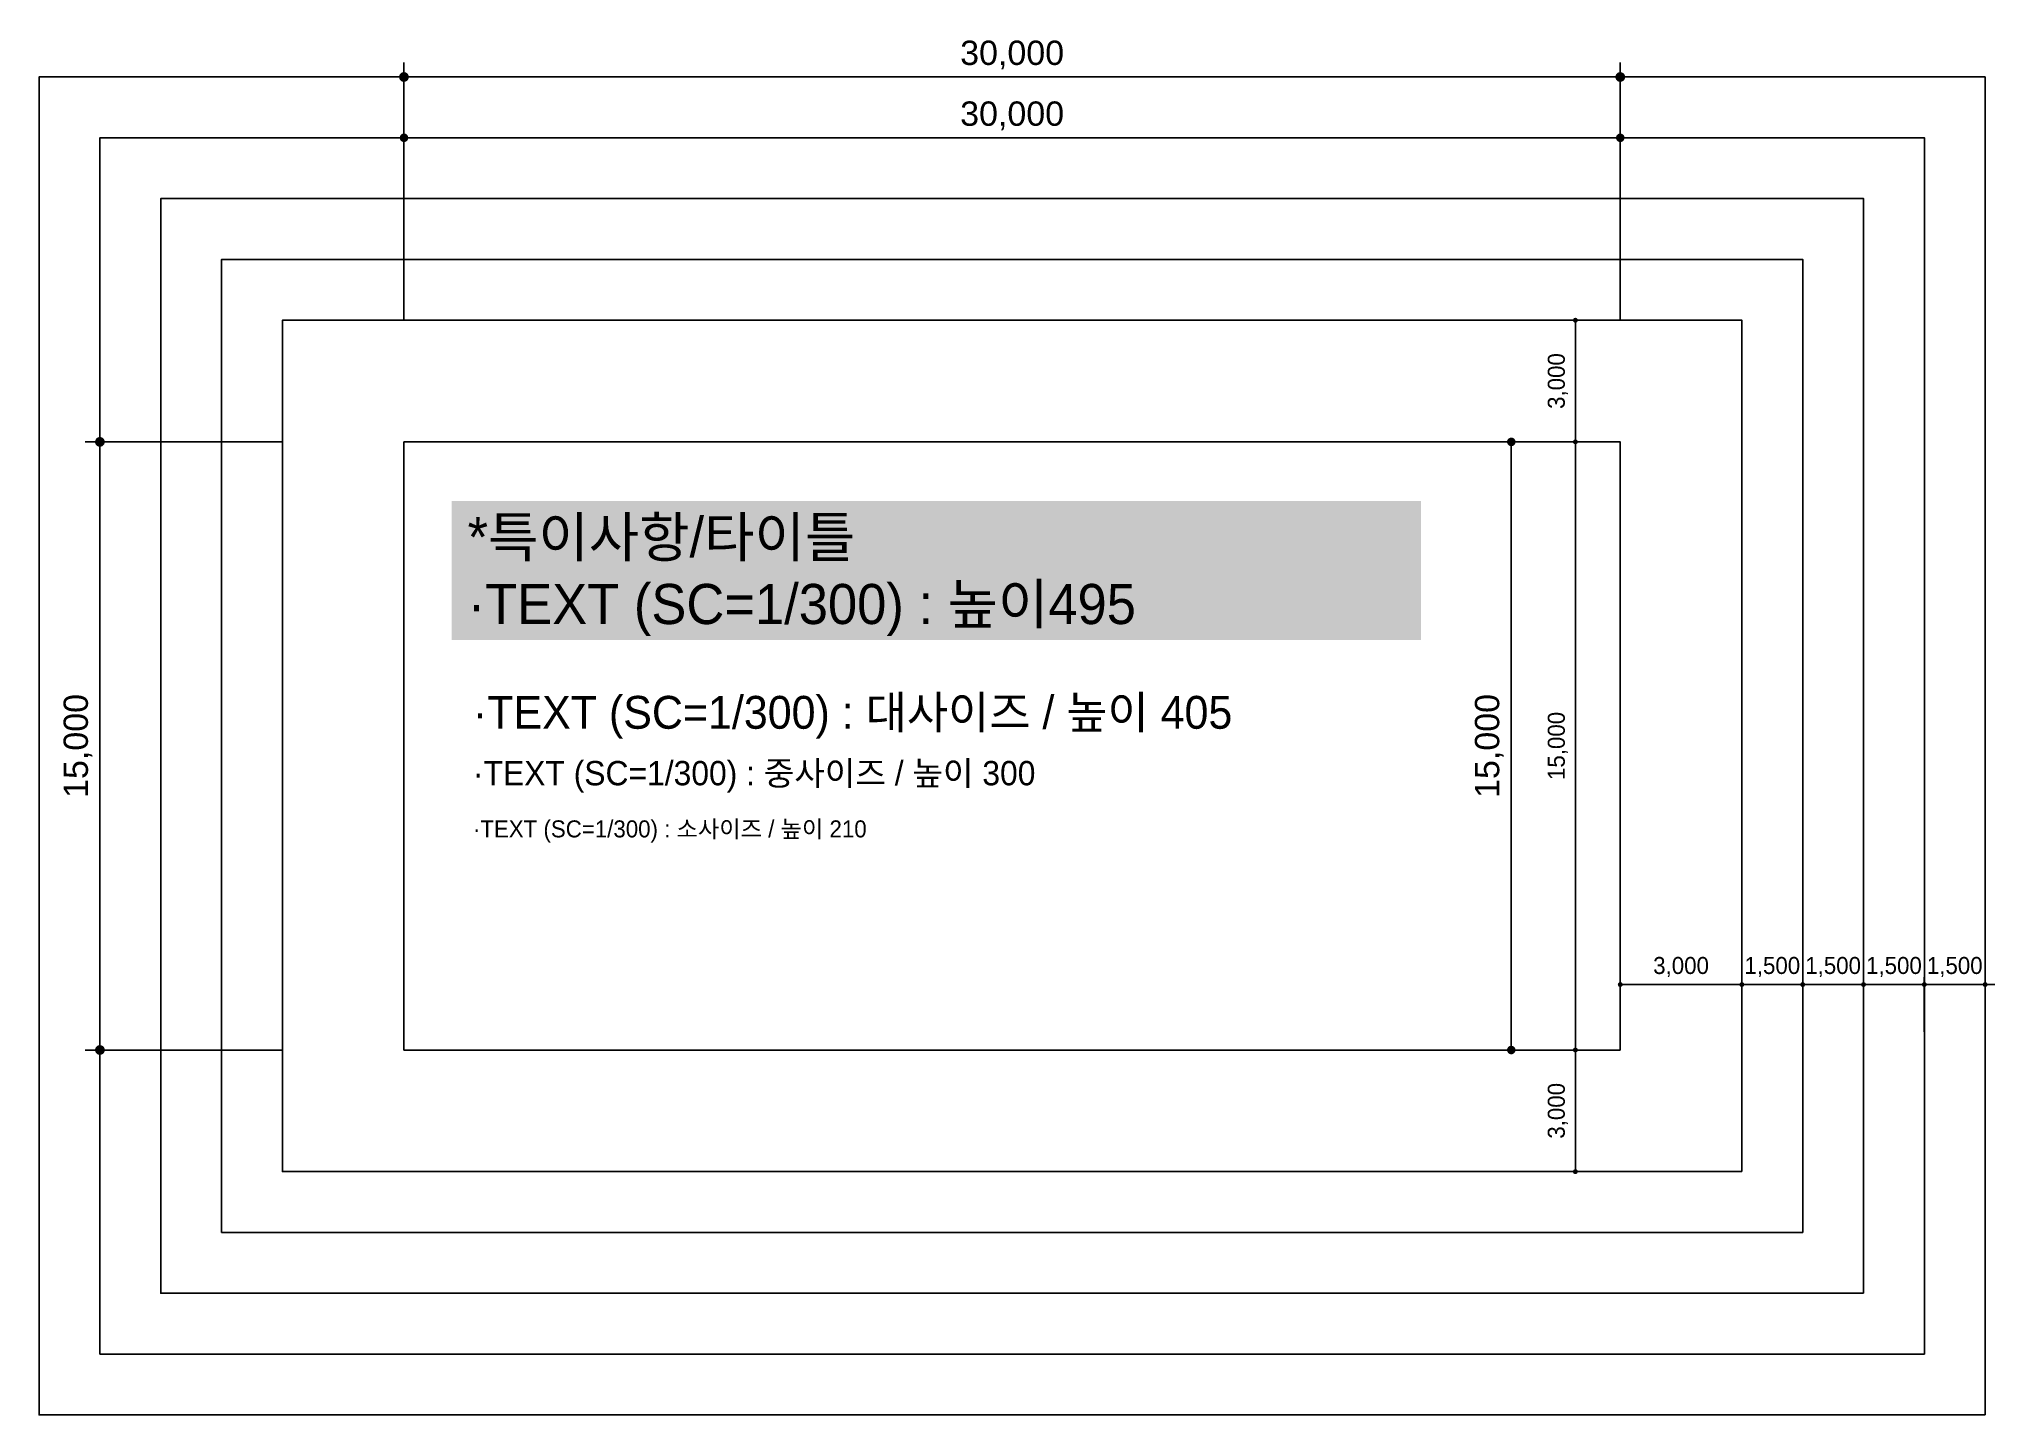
# Model space of a CAD drawing. Header units: millimetres. Extents: x -223175 to 287756, y -120611 to 352956.
# Drawn here: x -223175 to -174935, y 0 to 33934 of the extents above; entities that cross this region are included whole.
import ezdxf
from ezdxf.enums import TextEntityAlignment as Align

# ---------------------------------------------------------------- set-up
doc = ezdxf.new("R2010")
doc.units = ezdxf.units.MM
doc.header["$LTSCALE"] = 50
doc.header["$PDMODE"] = 35
doc.layers.get('DEFPOINTS').update_dxf_attribs({"color": 108})
for name, color, linetype in [('1_ 설계변경(예정작업) 240', 240, 'Continuous'), ('EL_TEXT', 4, 'Continuous'), ('I-DIM', 255, 'Continuous')]:
    doc.layers.add(name, color=color, linetype=linetype)
doc.layers.add('Defpoint_ Grid Line_ 108', color=108, linetype='Continuous', plot=False)
doc.styles.add('HY울릉도L', font='HY울릉도l.ttf')
doc.styles.get("Standard").update_dxf_attribs({"font": 'arial.ttf'})
doc.dimstyles.new('YI_DIM_300 건축', dxfattribs={"dimscale": 300, "dimtxt": 2, "dimasz": 0.8, "dimexe": 1.2, "dimexo": 10, "dimgap": 0.6, "dimtad": 1, "dimdec": 0, "dimzin": 0, "dimdsep": 46, "dimlunit": 6, "dimtxsty": 'Standard', "dimblk": 'DOT', "dimcen": 0.09, "dimdle": 1, "dimclrt": 7, "dimadec": 0, "dimazin": 0, "dimtfac": 1, "dimtdec": 0, "dimtix": 1, "dimtmove": 2, "dimatfit": 3, "dimldrblk": 'DOT', "dimfxl": 1, "dimtolj": 1, "dimtzin": 0, "dimarcsym": 0})
doc.dimstyles.new('YI_DIM_300 내부치수', dxfattribs={"dimscale": 300, "dimtxt": 2, "dimasz": 0.7, "dimexe": 0.7, "dimexo": 1, "dimgap": 0.6, "dimtad": 1, "dimdec": 0, "dimzin": 0, "dimdsep": 46, "dimlunit": 6, "dimtxsty": 'Standard', "dimblk": 'DOT', "dimcen": 0.09, "dimdle": 1, "dimclrd": 7, "dimclre": 7, "dimclrt": 3, "dimadec": 0, "dimazin": 0, "dimtfac": 1, "dimtdec": 0, "dimtix": 1, "dimtmove": 2, "dimatfit": 3, "dimldrblk": 'DOT', "dimfxl": 1, "dimtolj": 1, "dimtzin": 0, "dimarcsym": 0})
doc.dimstyles.new('YI_DIM_300 안목치수', dxfattribs={"dimscale": 300, "dimtxt": 2, "dimasz": 0.7, "dimexe": 0.7, "dimexo": 10, "dimgap": 0.6, "dimtad": 1, "dimdec": 0, "dimzin": 0, "dimdsep": 46, "dimlunit": 6, "dimtxsty": 'Standard', "dimblk": 'DOT', "dimcen": 0.09, "dimdle": 1, "dimclrd": 7, "dimclre": 7, "dimclrt": 3, "dimadec": 0, "dimazin": 0, "dimtfac": 1, "dimtdec": 0, "dimtix": 1, "dimtmove": 2, "dimatfit": 3, "dimldrblk": 'DOT', "dimfxl": 1, "dimtolj": 1, "dimtzin": 0, "dimarcsym": 0})
doc.dimstyles.new('YI_DIM_300 최소치수', dxfattribs={"dimscale": 300, "dimtxt": 1.4, "dimasz": 0.4, "dimexe": 0.6, "dimexo": 1.5, "dimgap": 0.6, "dimtad": 1, "dimdec": 0, "dimdsep": 46, "dimlunit": 6, "dimtxsty": 'HY울릉도L', "dimblk": 'DOT', "dimcen": 5, "dimdle": 1.5, "dimclrd": 14, "dimclre": 14, "dimclrt": 7, "dimadec": 0, "dimazin": 0, "dimtfac": 1, "dimtdec": 0, "dimtix": 1, "dimtmove": 2, "dimatfit": 3, "dimldrblk": 'DOT', "dimfxl": 1, "dimtolj": 1, "dimtzin": 0, "dimarcsym": 0})

msp = doc.modelspace()

# ---------------------------------------------------------------- texts
at = {"layer": '1_ 설계변경(예정작업) 240', "color": 7, "insert": (-212605.5958, 20677.1323), "char_height": 990, "width": 23118.712268, "attachment_point": 4, "style": 'HY울릉도L', "bg_fill": 1, "box_fill_scale": 1.4, "bg_fill_color": 8, "bg_fill_transparency": 11079682}
msp.add_mtext('\\A1;*특이사항/타이틀\\P·TEXT (SC=1/300) : 높이495', dxfattribs=at)
at = {"layer": 'EL_TEXT', "ltscale": 0.5, "style": 'HY울릉도L'}
for s, height, p in [('·TEXT (SC=1/300) : 대사이즈 / 높이 405', 810, (-212474.6219, 17328.9508, 0)), ('·TEXT (SC=1/300) : 중사이즈 / 높이 300', 600, (-212474.6219, 15828.9508, 0)), ('·TEXT (SC=1/300) : 소사이즈 / 높이 210', 420, (-212474.6219, 14453.8955, 0))]:
    msp.add_text(s, height=height, dxfattribs=at).set_placement(p, align=Align.MIDDLE_LEFT)

# ---------------------------------------------------------------- blocks, each defined once
blk = doc.blocks.new('_Dot')
at = {"color": 0, "linetype": 'ByBlock', "lineweight": -2}
blk.add_line((-0.5, 0), (-1, 0), dxfattribs=at)
at = {"color": 0, "linetype": 'ByBlock', "const_width": 0.5}
blk.add_lwpolyline([(-0.25, 0, 1), (0.25, 0, 1)], format="xyb", close=True, dxfattribs=at)
blk = doc.blocks.new('*D1352')
at = {"layer": 'DEFPOINTS', "color": 0}
for p in [(-221675, 24000), (-214175, 24000), (-214175, 9000)]:
    blk.add_point(p, dxfattribs=at)
at = {"layer": 'I-DIM', "color": 0, "lineweight": -2}
for p, q in [((-217175, 24000), (-222035, 24000)), ((-221675, 9240), (-221675, 23760)), ((-217175, 9000), (-222035, 9000))]:
    blk.add_line(p, q, dxfattribs=at)
at = {"layer": 'I-DIM', "color": 0, "linetype": 'ByBlock', "lineweight": -2, "xscale": 240, "yscale": 240, "zscale": 240}
for p, rotation in [((-221675, 24000), 90), ((-221675, 9000), 270)]:
    blk.add_blockref('_Dot', p, dxfattribs=dict(at, rotation=rotation))
at = {"layer": 'I-DIM', "color": 7, "insert": (-222215, 16500), "char_height": 600, "attachment_point": 5, "rotation": 90}
blk.add_mtext('\\A1;15,000', dxfattribs=at)
blk = doc.blocks.new('*D1353')
at = {"layer": 'DEFPOINTS', "color": 0}
for p in [(-184175, 33000), (-214175, 24000), (-184175, 24000)]:
    blk.add_point(p, dxfattribs=at)
at = {"layer": 'I-DIM', "color": 0, "lineweight": -2}
for p, q in [((-214175, 27000), (-214175, 33360)), ((-184175, 27000), (-184175, 33360)), ((-213935, 33000), (-184415, 33000))]:
    blk.add_line(p, q, dxfattribs=at)
at = {"layer": 'I-DIM', "color": 0, "linetype": 'ByBlock', "lineweight": -2, "xscale": 240, "yscale": 240, "zscale": 240, "rotation": 180}
blk.add_blockref('_Dot', (-214175, 33000), dxfattribs=at)
at = {"layer": 'I-DIM', "color": 0, "linetype": 'ByBlock', "lineweight": -2, "xscale": 240, "yscale": 240, "zscale": 240}
blk.add_blockref('_Dot', (-184175, 33000), dxfattribs=at)
at = {"layer": 'I-DIM', "color": 7, "insert": (-199175, 33541), "char_height": 600, "attachment_point": 5}
blk.add_mtext('\\A1;30,000', dxfattribs=at)
blk = doc.blocks.new('*D1354')
at = {"layer": 'DEFPOINTS', "color": 0}
for p in [(-184175, 27000), (-185282, 24000), (-184175, 24000)]:
    blk.add_point(p, dxfattribs=at)
at = {"layer": 'I-DIM', "color": 14, "lineweight": -2}
for p, q in [((-184625, 27000), (-185462, 27000)), ((-185282, 26880), (-185282, 24120)), ((-184625, 24000), (-185462, 24000))]:
    blk.add_line(p, q, dxfattribs=at)
at = {"layer": 'I-DIM', "color": 14, "linetype": 'ByBlock', "lineweight": -2, "xscale": 120, "yscale": 120, "zscale": 120}
for p, rotation in [((-185282, 27000), 90), ((-185282, 24000), 270)]:
    blk.add_blockref('_Dot', p, dxfattribs=dict(at, rotation=rotation))
at = {"layer": 'I-DIM', "color": 7, "insert": (-185714, 25500), "char_height": 420, "attachment_point": 5, "rotation": 90, "style": 'HY울릉도L'}
blk.add_mtext('\\A1;3,000', dxfattribs=at)
blk = doc.blocks.new('*D1355')
at = {"layer": 'DEFPOINTS', "color": 0}
for p in [(-184175, 24000), (-185282, 9000), (-184175, 9000)]:
    blk.add_point(p, dxfattribs=at)
at = {"layer": 'I-DIM', "color": 14, "lineweight": -2}
for p, q in [((-184625, 24000), (-185462, 24000)), ((-185282, 23880), (-185282, 9120)), ((-184625, 9000), (-185462, 9000))]:
    blk.add_line(p, q, dxfattribs=at)
at = {"layer": 'I-DIM', "color": 14, "linetype": 'ByBlock', "lineweight": -2, "xscale": 120, "yscale": 120, "zscale": 120}
for p, rotation in [((-185282, 24000), 90), ((-185282, 9000), 270)]:
    blk.add_blockref('_Dot', p, dxfattribs=dict(at, rotation=rotation))
at = {"layer": 'I-DIM', "color": 7, "insert": (-185714, 16500), "char_height": 420, "attachment_point": 5, "rotation": 90, "style": 'HY울릉도L'}
blk.add_mtext('\\A1;15,000', dxfattribs=at)
blk = doc.blocks.new('*D1356')
at = {"layer": 'DEFPOINTS', "color": 0}
for p in [(-184175, 9000), (-185282, 6000), (-184175, 6000)]:
    blk.add_point(p, dxfattribs=at)
at = {"layer": 'I-DIM', "color": 14, "lineweight": -2}
for p, q in [((-184625, 9000), (-185462, 9000)), ((-185282, 8880), (-185282, 6120)), ((-184625, 6000), (-185462, 6000))]:
    blk.add_line(p, q, dxfattribs=at)
at = {"layer": 'I-DIM', "color": 14, "linetype": 'ByBlock', "lineweight": -2, "xscale": 120, "yscale": 120, "zscale": 120}
for p, rotation in [((-185282, 9000), 90), ((-185282, 6000), 270)]:
    blk.add_blockref('_Dot', p, dxfattribs=dict(at, rotation=rotation))
at = {"layer": 'I-DIM', "color": 7, "insert": (-185714, 7500), "char_height": 420, "attachment_point": 5, "rotation": 90, "style": 'HY울릉도L'}
blk.add_mtext('\\A1;3,000', dxfattribs=at)
blk = doc.blocks.new('*D1357')
at = {"layer": 'DEFPOINTS', "color": 0}
for p in [(-179675, 10614), (-181175, 9000), (-179675, 9000)]:
    blk.add_point(p, dxfattribs=at)
at = {"layer": 'I-DIM', "color": 14, "lineweight": -2}
for p, q in [((-181295, 10614), (-181415, 10614)), ((-181175, 9450), (-181175, 10794)), ((-181175, 10614), (-179675, 10614)), ((-179675, 9450), (-179675, 10794)), ((-179555, 10614), (-179435, 10614))]:
    blk.add_line(p, q, dxfattribs=at)
at = {"layer": 'I-DIM', "color": 14, "linetype": 'ByBlock', "lineweight": -2, "xscale": 120, "yscale": 120, "zscale": 120}
blk.add_blockref('_Dot', (-181175, 10614), dxfattribs=at)
at = {"layer": 'I-DIM', "color": 14, "linetype": 'ByBlock', "lineweight": -2, "xscale": 120, "yscale": 120, "zscale": 120, "rotation": 180}
blk.add_blockref('_Dot', (-179675, 10614), dxfattribs=at)
at = {"layer": 'I-DIM', "color": 7, "insert": (-180425, 11046), "char_height": 420, "attachment_point": 5, "style": 'HY울릉도L'}
blk.add_mtext('\\A1;1,500', dxfattribs=at)
blk = doc.blocks.new('*D1358')
at = {"layer": 'DEFPOINTS', "color": 0}
for p in [(-178175, 10614), (-179675, 9000), (-178175, 9000)]:
    blk.add_point(p, dxfattribs=at)
at = {"layer": 'I-DIM', "color": 14, "lineweight": -2}
for p, q in [((-179795, 10614), (-179915, 10614)), ((-179675, 9450), (-179675, 10794)), ((-179675, 10614), (-178175, 10614)), ((-178175, 9450), (-178175, 10794)), ((-178055, 10614), (-177935, 10614))]:
    blk.add_line(p, q, dxfattribs=at)
at = {"layer": 'I-DIM', "color": 14, "linetype": 'ByBlock', "lineweight": -2, "xscale": 120, "yscale": 120, "zscale": 120}
blk.add_blockref('_Dot', (-179675, 10614), dxfattribs=at)
at = {"layer": 'I-DIM', "color": 14, "linetype": 'ByBlock', "lineweight": -2, "xscale": 120, "yscale": 120, "zscale": 120, "rotation": 180}
blk.add_blockref('_Dot', (-178175, 10614), dxfattribs=at)
at = {"layer": 'I-DIM', "color": 7, "insert": (-178925, 11046), "char_height": 420, "attachment_point": 5, "style": 'HY울릉도L'}
blk.add_mtext('\\A1;1,500', dxfattribs=at)
blk = doc.blocks.new('*D1359')
at = {"layer": 'DEFPOINTS', "color": 0}
for p in [(-176675, 10614), (-178175, 9000), (-176675, 9000)]:
    blk.add_point(p, dxfattribs=at)
at = {"layer": 'I-DIM', "color": 14, "lineweight": -2}
for p, q in [((-178295, 10614), (-178415, 10614)), ((-178175, 9450), (-178175, 10794)), ((-178175, 10614), (-176675, 10614)), ((-176675, 9450), (-176675, 10794)), ((-176555, 10614), (-176435, 10614))]:
    blk.add_line(p, q, dxfattribs=at)
at = {"layer": 'I-DIM', "color": 14, "linetype": 'ByBlock', "lineweight": -2, "xscale": 120, "yscale": 120, "zscale": 120}
blk.add_blockref('_Dot', (-178175, 10614), dxfattribs=at)
at = {"layer": 'I-DIM', "color": 14, "linetype": 'ByBlock', "lineweight": -2, "xscale": 120, "yscale": 120, "zscale": 120, "rotation": 180}
blk.add_blockref('_Dot', (-176675, 10614), dxfattribs=at)
at = {"layer": 'I-DIM', "color": 7, "insert": (-177425, 11046), "char_height": 420, "attachment_point": 5, "style": 'HY울릉도L'}
blk.add_mtext('\\A1;1,500', dxfattribs=at)
blk = doc.blocks.new('*D1360')
at = {"layer": 'DEFPOINTS', "color": 0}
for p in [(-175175, 10614), (-176675, 9000), (-175175, 9000)]:
    blk.add_point(p, dxfattribs=at)
at = {"layer": 'I-DIM', "color": 14, "lineweight": -2}
for p, q in [((-176795, 10614), (-176915, 10614)), ((-176675, 9450), (-176675, 10794)), ((-176675, 10614), (-175175, 10614)), ((-175175, 9450), (-175175, 10794)), ((-175055, 10614), (-174935, 10614))]:
    blk.add_line(p, q, dxfattribs=at)
at = {"layer": 'I-DIM', "color": 14, "linetype": 'ByBlock', "lineweight": -2, "xscale": 120, "yscale": 120, "zscale": 120}
blk.add_blockref('_Dot', (-176675, 10614), dxfattribs=at)
at = {"layer": 'I-DIM', "color": 14, "linetype": 'ByBlock', "lineweight": -2, "xscale": 120, "yscale": 120, "zscale": 120, "rotation": 180}
blk.add_blockref('_Dot', (-175175, 10614), dxfattribs=at)
at = {"layer": 'I-DIM', "color": 7, "insert": (-175925, 11046), "char_height": 420, "attachment_point": 5, "style": 'HY울릉도L'}
blk.add_mtext('\\A1;1,500', dxfattribs=at)
blk = doc.blocks.new('*D1361')
at = {"layer": 'DEFPOINTS', "color": 0}
for p in [(-184175, 31500), (-214175, 24000), (-184175, 24000)]:
    blk.add_point(p, dxfattribs=at)
at = {"layer": 'I-DIM', "color": 7, "lineweight": -2}
for p, q in [((-214175, 27000), (-214175, 31710)), ((-213965, 31500), (-184385, 31500)), ((-184175, 27000), (-184175, 31710))]:
    blk.add_line(p, q, dxfattribs=at)
at = {"layer": 'I-DIM', "color": 7, "linetype": 'ByBlock', "lineweight": -2, "xscale": 210, "yscale": 210, "zscale": 210, "rotation": 180}
blk.add_blockref('_Dot', (-214175, 31500), dxfattribs=at)
at = {"layer": 'I-DIM', "color": 7, "linetype": 'ByBlock', "lineweight": -2, "xscale": 210, "yscale": 210, "zscale": 210}
blk.add_blockref('_Dot', (-184175, 31500), dxfattribs=at)
at = {"layer": 'I-DIM', "color": 3, "insert": (-199175, 32041), "char_height": 600, "attachment_point": 5}
blk.add_mtext('\\A1;30,000', dxfattribs=at)
blk = doc.blocks.new('*D1362')
at = {"layer": 'DEFPOINTS', "color": 0}
for p in [(-186863, 24000), (-184175, 24000), (-184175, 9000)]:
    blk.add_point(p, dxfattribs=at)
at = {"layer": 'I-DIM', "color": 7, "lineweight": -2}
for p, q in [((-184475, 24000), (-187073, 24000)), ((-186863, 9210), (-186863, 23790)), ((-184475, 9000), (-187073, 9000))]:
    blk.add_line(p, q, dxfattribs=at)
at = {"layer": 'I-DIM', "color": 7, "linetype": 'ByBlock', "lineweight": -2, "xscale": 210, "yscale": 210, "zscale": 210}
for p, rotation in [((-186863, 24000), 90), ((-186863, 9000), 270)]:
    blk.add_blockref('_Dot', p, dxfattribs=dict(at, rotation=rotation))
at = {"layer": 'I-DIM', "color": 3, "insert": (-187404, 16500), "char_height": 600, "attachment_point": 5, "rotation": 90}
blk.add_mtext('\\A1;15,000', dxfattribs=at)
blk = doc.blocks.new('*D1400')
at = {"layer": 'DEFPOINTS', "color": 0}
for p in [(-181175, 10614), (-184175, 9000), (-181175, 9000)]:
    blk.add_point(p, dxfattribs=at)
at = {"layer": 'I-DIM', "color": 14, "lineweight": -2}
for p, q in [((-184175, 9450), (-184175, 10794)), ((-184055, 10614), (-181295, 10614)), ((-181175, 9450), (-181175, 10794))]:
    blk.add_line(p, q, dxfattribs=at)
at = {"layer": 'I-DIM', "color": 14, "linetype": 'ByBlock', "lineweight": -2, "xscale": 120, "yscale": 120, "zscale": 120, "rotation": 180}
blk.add_blockref('_Dot', (-184175, 10614), dxfattribs=at)
at = {"layer": 'I-DIM', "color": 14, "linetype": 'ByBlock', "lineweight": -2, "xscale": 120, "yscale": 120, "zscale": 120}
blk.add_blockref('_Dot', (-181175, 10614), dxfattribs=at)
at = {"layer": 'I-DIM', "color": 7, "insert": (-182675, 11046), "char_height": 420, "attachment_point": 5, "style": 'HY울릉도L'}
blk.add_mtext('\\A1;3,000', dxfattribs=at)

# ---------------------------------------------------------------- dimensions: what is measured, and where the dimension line sits
at = {"layer": 'I-DIM'}
for base, p1, p2, dimstyle, picture, middle in [((-184174.7429, 33000), (-214174.7429, 24000), (-184174.7429, 24000), 'YI_DIM_300 건축', '*D1353', (-199174.7429, 33540.573)), ((-184174.7429, 31500), (-214174.7429, 24000), (-184174.7429, 24000), 'YI_DIM_300 안목치수', '*D1361', (-199174.7429, 32040.573)), ((-181174.7429, 10613.9812), (-184174.7429, 9000), (-181174.7429, 9000), 'YI_DIM_300 최소치수', '*D1400', (-182674.7429, 11045.8673)), ((-179674.7429, 10613.9812), (-181174.7429, 9000), (-179674.7429, 9000), 'YI_DIM_300 최소치수', '*D1357', (-180424.7429, 11045.5823)), ((-178174.7429, 10613.9812), (-179674.7429, 9000), (-178174.7429, 9000), 'YI_DIM_300 최소치수', '*D1358', (-178924.7429, 11045.5823)), ((-176674.7429, 10613.9812), (-178174.7429, 9000), (-176674.7429, 9000), 'YI_DIM_300 최소치수', '*D1359', (-177424.7429, 11045.5823)), ((-175174.7429, 10613.9812), (-176674.7429, 9000), (-175174.7429, 9000), 'YI_DIM_300 최소치수', '*D1360', (-175924.7429, 11045.5823))]:
    dim = msp.add_linear_dim(base=base, p1=p1, p2=p2, dimstyle=dimstyle, dxfattribs=at)
    dim.commit()
    dim.dimension.update_dxf_attribs({"geometry": picture, "text_midpoint": middle})
for base, p1, p2, dimstyle, picture, middle in [((-185282.0022, 24000), (-184174.7429, 27000), (-184174.7429, 24000), 'YI_DIM_300 최소치수', '*D1354', (-185713.8882, 25500)), ((-221674.7429, 24000), (-214174.7429, 9000), (-214174.7429, 24000), 'YI_DIM_300 건축', '*D1352', (-222215.3158, 16500)), ((-186863.39, 24000), (-184174.7429, 9000), (-184174.7429, 24000), 'YI_DIM_300 내부치수', '*D1362', (-187403.963, 16500)), ((-185282.0022, 9000), (-184174.7429, 24000), (-184174.7429, 9000), 'YI_DIM_300 최소치수', '*D1355', (-185713.6032, 16500)), ((-185282.0022, 6000), (-184174.7429, 9000), (-184174.7429, 6000), 'YI_DIM_300 최소치수', '*D1356', (-185713.8882, 7500))]:
    dim = msp.add_linear_dim(base=base, p1=p1, p2=p2, angle=90, dimstyle=dimstyle, dxfattribs=at)
    dim.commit()
    dim.dimension.update_dxf_attribs({"geometry": picture, "text_midpoint": middle})

# ---------------------------------------------------------------- linework, layer by layer
at = {"layer": 'Defpoint_ Grid Line_ 108'}
for points in [[(-175174.7429, 0), (-175174.7429, 33000), (-223174.7429, 33000), (-223174.7429, 0)], [(-176674.7429, 1500), (-176674.7429, 31500), (-221674.7429, 31500), (-221674.7429, 1500)], [(-178174.7429, 3000), (-178174.7429, 30000), (-220174.7429, 30000), (-220174.7429, 3000)], [(-179674.7429, 4500), (-179674.7429, 28500), (-218674.7429, 28500), (-218674.7429, 4500)], [(-181174.7429, 6000), (-181174.7429, 27000), (-217174.7429, 27000), (-217174.7429, 6000)], [(-184174.7429, 9000), (-184174.7429, 24000), (-214174.7429, 24000), (-214174.7429, 9000)]]:
    msp.add_lwpolyline(points, close=True, dxfattribs=at)

msp.set_redraw_order([(e.dxf.handle, doc.entitydb.next_handle()) for e in msp.query("TEXT MTEXT ATTDEF DIMENSION ARC_DIMENSION")])  # texts and dimensions are drawn at this point

doc.saveas('drawing.dxf')
